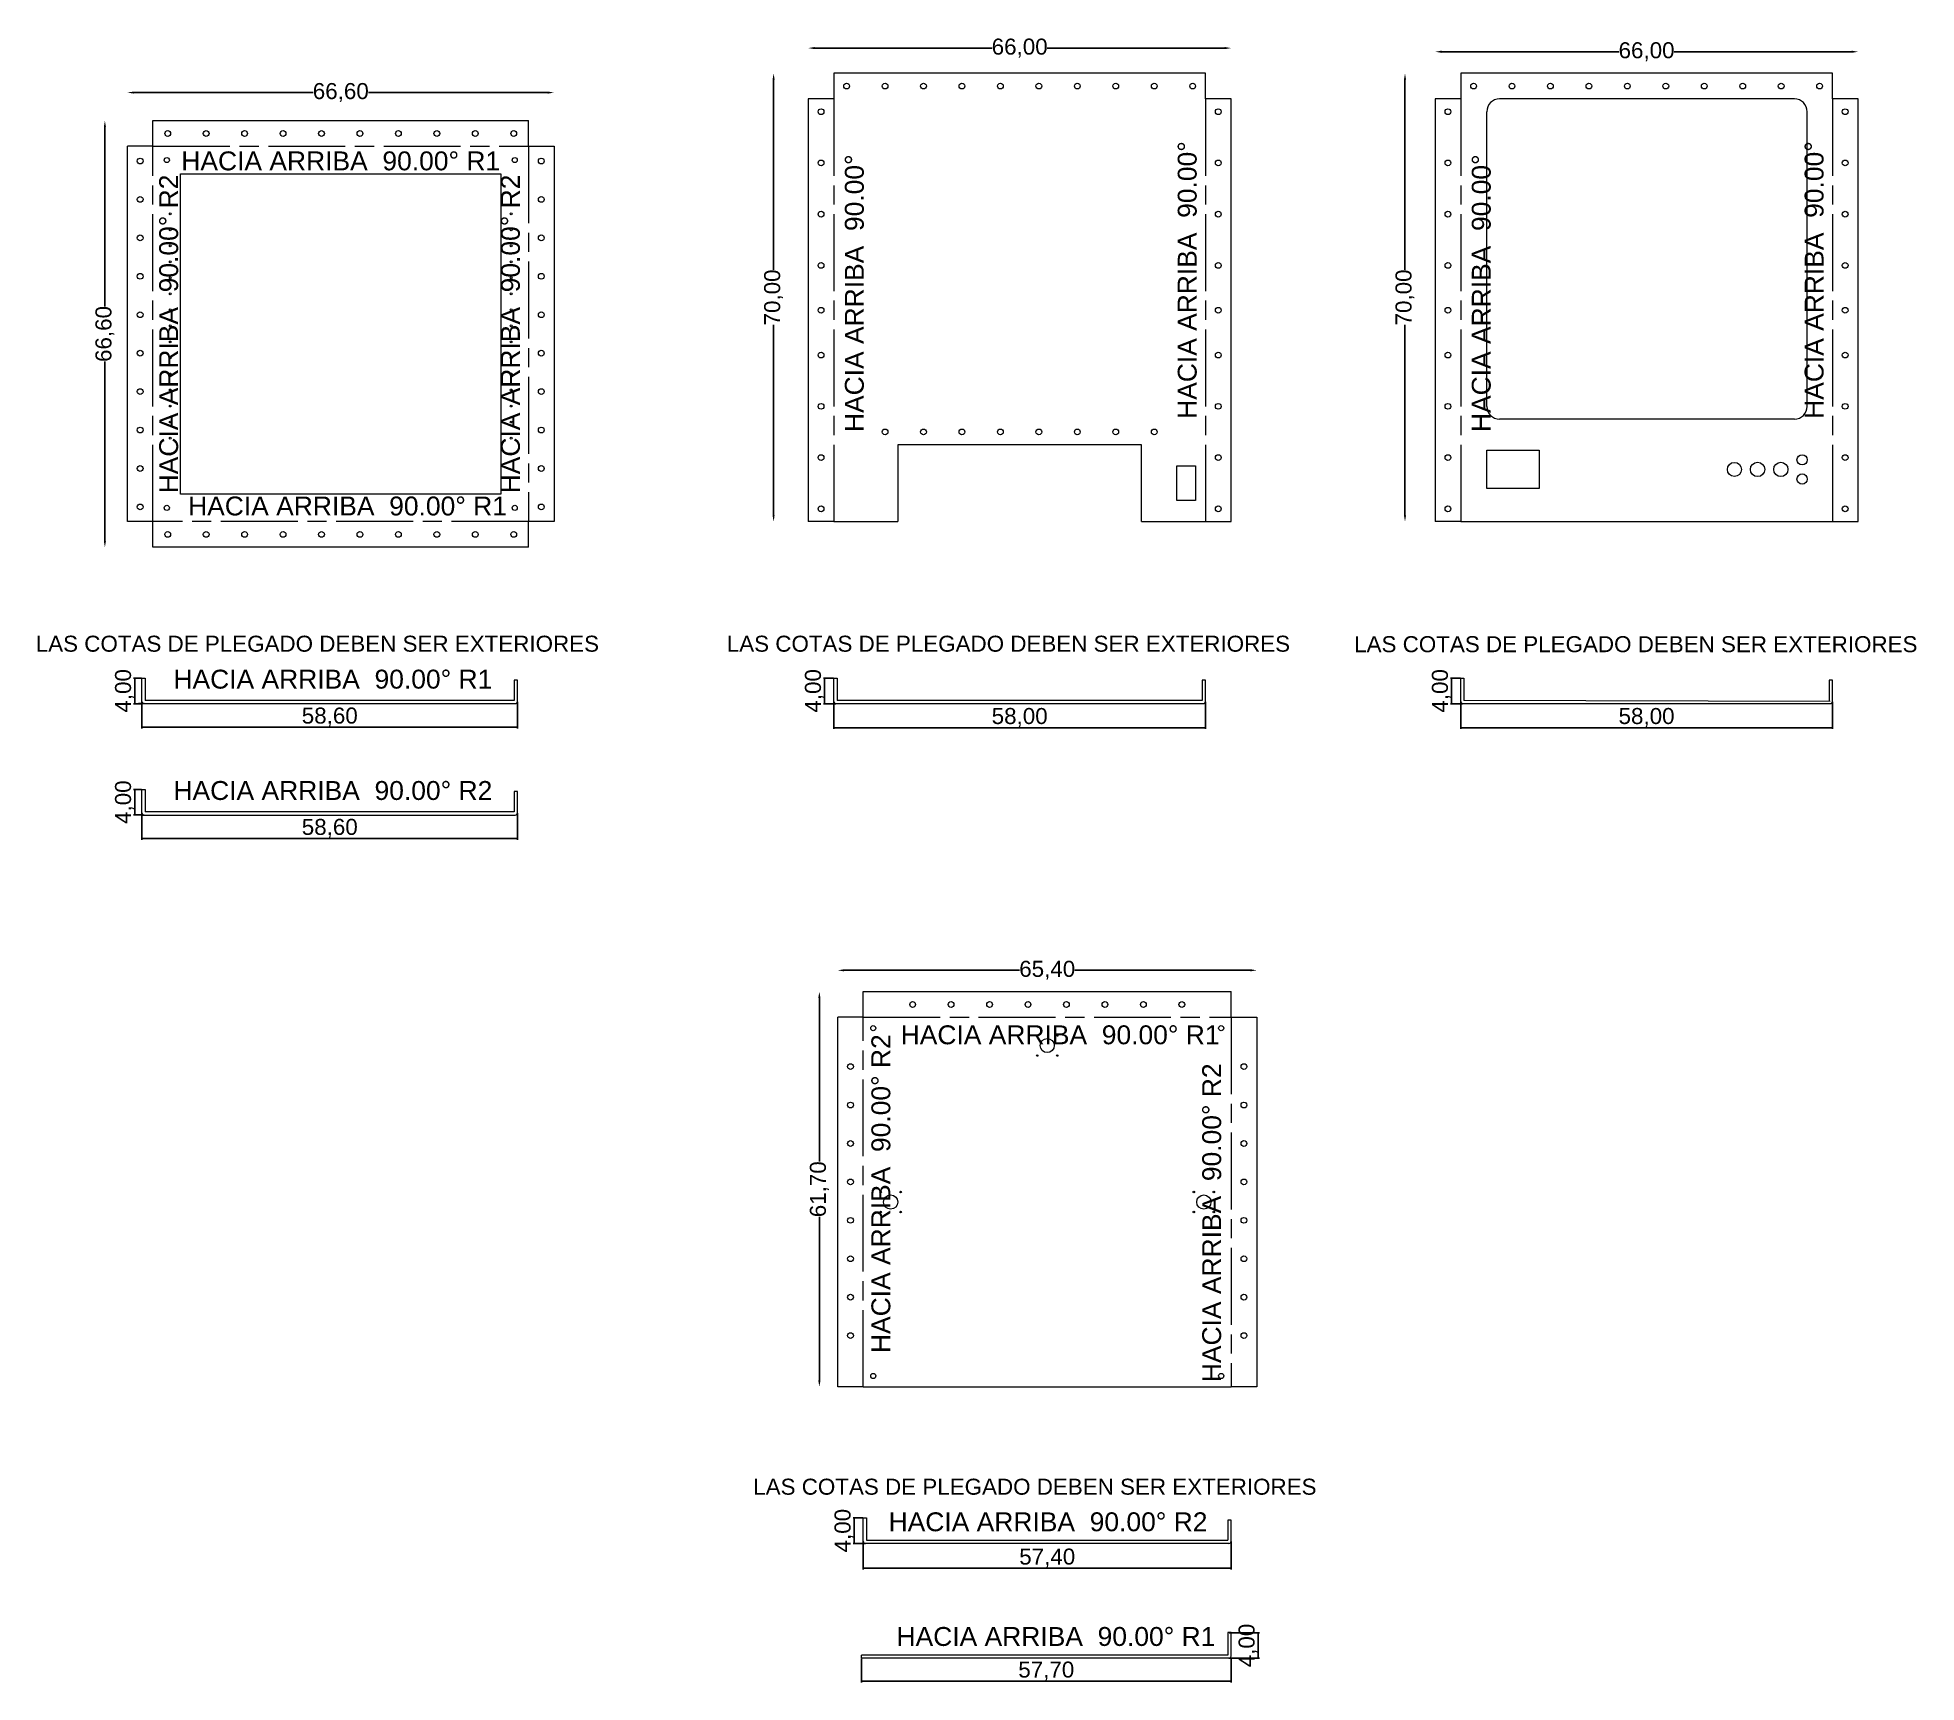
# Model space of a CAD drawing. Header units: millimetres. Extents: x 2378 to 3511, y 1803 to 2443.
# Drawn here: x 3218 to 3511.2, y 1802.6 to 2059.4 of the extents above; entities that cross this region are included whole.
import ezdxf

# ---------------------------------------------------------------- set-up
doc = ezdxf.new("R2010")
doc.units = ezdxf.units.MM
doc.linetypes.add('ACAD_ISO08W100', pattern=[36, 24, -3, 6, -3])
doc.layers.add('Agujero', color=20, linetype='Continuous', lineweight=20)
doc.layers.add('BLOQUES', color=9, linetype='Continuous', lineweight=20)
doc.styles.get("Standard").update_dxf_attribs({"font": 'arial.ttf'})
doc.dimstyles.new('COTA', dxfattribs={"dimtxt": 2.5, "dimasz": 1, "dimexe": 0.18, "dimexo": 0.0625, "dimgap": 0.09, "dimtad": 0, "dimzin": 0, "dimtxsty": 'Standard', "dimcen": 0, "dimse1": 1, "dimse2": 1, "dimazin": 0, "dimtfac": 1, "dimtofl": 0, "dimtmove": 0, "dimatfit": 3, "dimfxl": 1, "dimtolj": 1, "dimtzin": 0, "dimarcsym": 0})
doc.dimstyles.new('Cotas Plano', dxfattribs={"dimtxt": 2.5, "dimasz": 0.15, "dimexe": 0.18, "dimexo": 0.0625, "dimgap": 0.09, "dimtad": 1, "dimzin": 0, "dimtxsty": 'Standard', "dimcen": 0.09, "dimazin": 0, "dimtfac": 1, "dimtofl": 0, "dimtmove": 0, "dimatfit": 3, "dimldrblk": 'DOT', "dimfxl": 1, "dimtolj": 1, "dimtzin": 0, "dimarcsym": 0})

msp = doc.modelspace()

# ---------------------------------------------------------------- texts
at = {"layer": 'BLOQUES'}
for s, insert, char_height, width, attachment_point in [('HACIA ARRIBA  90.00° R1', (3265.306, 2041.579), 2.95124, 53.52098, 2), ('HACIA ARRIBA  90.00° R1', (3266.365, 1987.697), 2.95124, 53.52098, 2), ('LAS COTAS DE PLEGADO DEBEN SER EXTERIORES ', (3217.708, 1965.972), 2.5, 91.85351, 1), ('LAS COTAS DE PLEGADO DEBEN SER EXTERIORES ', (3325.551, 1965.972), 2.5, 91.85351, 1), ('LAS COTAS DE PLEGADO DEBEN SER EXTERIORES ', (3423.459, 1965.899), 2.5, 91.85351, 1), ('HACIA ARRIBA  90.00° R1', (3264.077, 1960.665), 2.95124, 53.52098, 2), ('HACIA ARRIBA  90.00° R2', (3264.077, 1943.281), 2.95124, 53.52098, 2), ('HACIA ARRIBA  90.00° R1', (3377.571, 1905.138), 2.95124, 53.52098, 2), ('LAS COTAS DE PLEGADO DEBEN SER EXTERIORES ', (3329.677, 1834.362), 2.5, 91.85351, 1), ('HACIA ARRIBA  90.00° R2', (3375.686, 1829.108), 2.95124, 53.52098, 2), ('HACIA ARRIBA  90.00° R1', (3376.92, 1811.204), 2.95124, 53.52098, 2)]:
    msp.add_mtext(s, dxfattribs=dict(at, insert=insert, char_height=char_height, width=width, attachment_point=attachment_point))
at = {"layer": 'BLOQUES', "char_height": 2.95124, "width": 53.52098, "attachment_point": 2, "rotation": 90}
for s, insert in [('HACIA ARRIBA  90.00° ', (3343.982, 2019.441)), ('HACIA ARRIBA  90.00° ', (3395.928, 2021.5)), ('HACIA ARRIBA  90.00° ', (3441.816, 2019.441)), ('HACIA ARRIBA  90.00° ', (3493.762, 2021.5)), ('HACIA ARRIBA  90.00° R2 ', (3236.971, 2013.081)), ('HACIA ARRIBA  90.00° R2 ', (3290.306, 2013.081)), ('HACIA ARRIBA  90.00° R2', (3348.119, 1878.863)), ('HACIA ARRIBA  90.00° R2', (3399.747, 1874.316))]:
    msp.add_mtext(s, dxfattribs=dict(at, insert=insert))

# ---------------------------------------------------------------- blocks, each defined once
blk = doc.blocks.new('*D74')
at = {"layer": 'BLOQUES', "color": 0, "lineweight": -2, "transparency": 16777216}
for p, q in [((3233.01, 2050.77), (3261, 2050.77)), ((3297.61, 2050.77), (3269.62, 2050.77))]:
    blk.add_line(p, q, dxfattribs=at)
at = {"layer": 'BLOQUES', "color": 0, "transparency": 16777216}
for points in [[(3233.01, 2050.93), (3233.01, 2050.6), (3232.01, 2050.77)], [(3297.61, 2050.93), (3297.61, 2050.6), (3298.61, 2050.77)]]:
    blk.add_solid(points, dxfattribs=at)
at = {"layer": 'Defpoints', "color": 0, "transparency": 16777216}
for p in [(3298.61, 2050.77), (3232.01, 2042.38), (3298.61, 2042.38)]:
    blk.add_point(p, dxfattribs=at)
at = {"layer": 'BLOQUES', "color": 0, "transparency": 16777216, "insert": (3265.31, 2050.77), "char_height": 2.5, "attachment_point": 5}
blk.add_mtext('\\A1;66,60', dxfattribs=at)
blk = doc.blocks.new('*D75')
at = {"layer": 'BLOQUES', "color": 0, "lineweight": -2, "transparency": 16777216}
for p, q in [((3228.5, 2045.38), (3228.5, 2017.39)), ((3228.5, 1980.78), (3228.5, 2008.77))]:
    blk.add_line(p, q, dxfattribs=at)
at = {"layer": 'BLOQUES', "color": 0, "transparency": 16777216}
for points in [[(3228.33, 2045.38), (3228.67, 2045.38), (3228.5, 2046.38)], [(3228.33, 1980.78), (3228.67, 1980.78), (3228.5, 1979.78)]]:
    blk.add_solid(points, dxfattribs=at)
at = {"layer": 'Defpoints', "color": 0, "transparency": 16777216}
for p in [(3228.5, 2046.38), (3236.01, 2046.38), (3236.01, 1979.78)]:
    blk.add_point(p, dxfattribs=at)
at = {"layer": 'BLOQUES', "color": 0, "transparency": 16777216, "insert": (3228.5, 2013.08), "char_height": 2.5, "attachment_point": 5, "rotation": 90}
blk.add_mtext('\\A1;66,60', dxfattribs=at)
blk = doc.blocks.new('*D87')
at = {"layer": 'BLOQUES', "color": 0, "lineweight": -2, "transparency": 16777216}
for p, q in [((3339.26, 2057.71), (3366.95, 2057.71)), ((3403.26, 2057.71), (3375.57, 2057.71))]:
    blk.add_line(p, q, dxfattribs=at)
at = {"layer": 'BLOQUES', "color": 0, "transparency": 16777216}
for points in [[(3339.26, 2057.88), (3339.26, 2057.55), (3338.26, 2057.71)], [(3403.26, 2057.88), (3403.26, 2057.55), (3404.26, 2057.71)]]:
    blk.add_solid(points, dxfattribs=at)
at = {"layer": 'Defpoints', "color": 0, "transparency": 16777216}
for p in [(3404.26, 2057.71), (3338.26, 2053.87), (3404.26, 2053.78)]:
    blk.add_point(p, dxfattribs=at)
at = {"layer": 'BLOQUES', "color": 0, "transparency": 16777216, "insert": (3371.26, 2057.71), "char_height": 2.5, "attachment_point": 5}
blk.add_mtext('\\A1;66,00', dxfattribs=at)
blk = doc.blocks.new('*D88')
at = {"layer": 'BLOQUES', "color": 0, "lineweight": -2, "transparency": 16777216}
for p, q in [((3332.86, 2052.78), (3332.86, 2023.07)), ((3332.86, 1984.78), (3332.86, 2014.49))]:
    blk.add_line(p, q, dxfattribs=at)
at = {"layer": 'BLOQUES', "color": 0, "transparency": 16777216}
for points in [[(3332.69, 2052.78), (3333.02, 2052.78), (3332.86, 2053.78)], [(3332.69, 1984.78), (3333.02, 1984.78), (3332.86, 1983.78)]]:
    blk.add_solid(points, dxfattribs=at)
at = {"layer": 'Defpoints', "color": 0, "transparency": 16777216}
for p in [(3338.26, 2053.78), (3332.86, 1983.78), (3342.26, 1983.78)]:
    blk.add_point(p, dxfattribs=at)
at = {"layer": 'BLOQUES', "color": 0, "transparency": 16777216, "insert": (3332.86, 2018.78), "char_height": 2.5, "attachment_point": 5, "rotation": 90}
blk.add_mtext('\\A1;70,00', dxfattribs=at)
blk = doc.blocks.new('*D94')
at = {"layer": 'BLOQUES', "color": 0, "lineweight": -2, "transparency": 16777216}
for p, q in [((3234.23, 1959.36), (3232.97, 1959.36)), ((3233.15, 1959.21), (3233.15, 1955.51)), ((3234.23, 1955.36), (3232.97, 1955.36))]:
    blk.add_line(p, q, dxfattribs=at)
at = {"layer": 'BLOQUES', "color": 0, "transparency": 16777216}
for points in [[(3233.13, 1959.21), (3233.18, 1959.21), (3233.15, 1959.36)], [(3233.13, 1955.51), (3233.18, 1955.51), (3233.15, 1955.36)]]:
    blk.add_solid(points, dxfattribs=at)
at = {"layer": 'Defpoints', "color": 0, "transparency": 16777216}
for p in [(3234.29, 1959.36), (3233.15, 1955.36), (3234.29, 1955.36)]:
    blk.add_point(p, dxfattribs=at)
at = {"layer": 'BLOQUES', "color": 0, "transparency": 16777216, "insert": (3231.56, 1957.36), "char_height": 2.5, "attachment_point": 5, "rotation": 90}
blk.add_mtext('\\A1;4,00', dxfattribs=at)
blk = doc.blocks.new('_Dot')
at = {"color": 0, "linetype": 'ByBlock', "lineweight": -2}
blk.add_line((-0.5, 0), (-1, 0), dxfattribs=at)
at = {"color": 0, "linetype": 'ByBlock', "const_width": 0.5}
blk.add_lwpolyline([(-0.25, 0, 1), (0.25, 0, 1)], format="xyb", close=True, dxfattribs=at)
blk = doc.blocks.new('*D96')
at = {"layer": 'BLOQUES', "color": 0, "lineweight": -2, "transparency": 16777216}
for p, q in [((3234.29, 1955.65), (3234.29, 1951.5)), ((3292.89, 1955.65), (3292.89, 1951.5)), ((3234.44, 1951.68), (3292.74, 1951.68))]:
    blk.add_line(p, q, dxfattribs=at)
at = {"layer": 'BLOQUES', "color": 0, "transparency": 16777216}
for points in [[(3234.44, 1951.7), (3234.44, 1951.65), (3234.29, 1951.68)], [(3292.74, 1951.7), (3292.74, 1951.65), (3292.89, 1951.68)]]:
    blk.add_solid(points, dxfattribs=at)
at = {"layer": 'Defpoints', "color": 0, "transparency": 16777216}
for p in [(3234.29, 1955.72), (3292.89, 1955.72), (3292.89, 1951.68)]:
    blk.add_point(p, dxfattribs=at)
at = {"layer": 'BLOQUES', "color": 0, "transparency": 16777216, "insert": (3263.59, 1953.27), "char_height": 2.5, "attachment_point": 5}
blk.add_mtext('\\A1;58,60', dxfattribs=at)
blk = doc.blocks.new('*D97')
at = {"layer": 'BLOQUES', "color": 0, "lineweight": -2, "transparency": 16777216}
for p, q in [((3431.39, 2052.78), (3431.39, 2023.07)), ((3431.39, 1984.78), (3431.39, 2014.49))]:
    blk.add_line(p, q, dxfattribs=at)
at = {"layer": 'BLOQUES', "color": 0, "transparency": 16777216}
for points in [[(3431.23, 2052.78), (3431.56, 2052.78), (3431.39, 2053.78)], [(3431.23, 1984.78), (3431.56, 1984.78), (3431.39, 1983.78)]]:
    blk.add_solid(points, dxfattribs=at)
at = {"layer": 'Defpoints', "color": 0, "transparency": 16777216}
for p in [(3431.39, 2053.78), (3440.09, 2053.78), (3436.09, 1983.78)]:
    blk.add_point(p, dxfattribs=at)
at = {"layer": 'BLOQUES', "color": 0, "transparency": 16777216, "insert": (3431.39, 2018.78), "char_height": 2.5, "attachment_point": 5, "rotation": 90}
blk.add_mtext('\\A1;70,00', dxfattribs=at)
blk = doc.blocks.new('*D98')
at = {"layer": 'BLOQUES', "color": 0, "lineweight": -2, "transparency": 16777216}
for p, q in [((3437.09, 2057.14), (3464.78, 2057.14)), ((3501.09, 2057.14), (3473.4, 2057.14))]:
    blk.add_line(p, q, dxfattribs=at)
at = {"layer": 'BLOQUES', "color": 0, "transparency": 16777216}
for points in [[(3437.09, 2057.31), (3437.09, 2056.97), (3436.09, 2057.14)], [(3501.09, 2057.31), (3501.09, 2056.97), (3502.09, 2057.14)]]:
    blk.add_solid(points, dxfattribs=at)
at = {"layer": 'Defpoints', "color": 0, "transparency": 16777216}
for p in [(3502.09, 2057.14), (3436.09, 2049.78), (3502.09, 2049.78)]:
    blk.add_point(p, dxfattribs=at)
at = {"layer": 'BLOQUES', "color": 0, "transparency": 16777216, "insert": (3469.09, 2057.14), "char_height": 2.5, "attachment_point": 5}
blk.add_mtext('\\A1;66,00', dxfattribs=at)
blk = doc.blocks.new('*D101')
at = {"layer": 'BLOQUES', "color": 0, "lineweight": -2, "transparency": 16777216}
for p, q in [((3342.26, 1955.65), (3342.26, 1951.42)), ((3400.26, 1955.65), (3400.26, 1951.42)), ((3342.41, 1951.6), (3400.11, 1951.6))]:
    blk.add_line(p, q, dxfattribs=at)
at = {"layer": 'BLOQUES', "color": 0, "transparency": 16777216}
for points in [[(3342.41, 1951.63), (3342.41, 1951.58), (3342.26, 1951.6)], [(3400.11, 1951.63), (3400.11, 1951.58), (3400.26, 1951.6)]]:
    blk.add_solid(points, dxfattribs=at)
at = {"layer": 'Defpoints', "color": 0, "transparency": 16777216}
for p in [(3342.26, 1955.72), (3400.26, 1955.72), (3400.26, 1951.6)]:
    blk.add_point(p, dxfattribs=at)
at = {"layer": 'BLOQUES', "color": 0, "transparency": 16777216, "insert": (3371.26, 1953.2), "char_height": 2.5, "attachment_point": 5}
blk.add_mtext('\\A1;58,00', dxfattribs=at)
blk = doc.blocks.new('*D102')
at = {"layer": 'BLOQUES', "color": 0, "lineweight": -2, "transparency": 16777216}
for p, q in [((3342.19, 1959.36), (3340.64, 1959.36)), ((3340.82, 1959.21), (3340.82, 1955.51)), ((3342.55, 1955.36), (3340.64, 1955.36))]:
    blk.add_line(p, q, dxfattribs=at)
at = {"layer": 'BLOQUES', "color": 0, "transparency": 16777216}
for points in [[(3340.8, 1959.21), (3340.85, 1959.21), (3340.82, 1959.36)], [(3340.8, 1955.51), (3340.85, 1955.51), (3340.82, 1955.36)]]:
    blk.add_solid(points, dxfattribs=at)
at = {"layer": 'Defpoints', "color": 0, "transparency": 16777216}
for p in [(3342.26, 1959.36), (3340.82, 1955.36), (3342.61, 1955.36)]:
    blk.add_point(p, dxfattribs=at)
at = {"layer": 'BLOQUES', "color": 0, "transparency": 16777216, "insert": (3339.23, 1957.36), "char_height": 2.5, "attachment_point": 5, "rotation": 90}
blk.add_mtext('\\A1;4,00', dxfattribs=at)
blk = doc.blocks.new('*D103')
at = {"layer": 'BLOQUES', "color": 0, "lineweight": -2, "transparency": 16777216}
for p, q in [((3440.09, 1955.65), (3440.09, 1951.42)), ((3498.09, 1955.65), (3498.09, 1951.42)), ((3440.24, 1951.6), (3497.94, 1951.6))]:
    blk.add_line(p, q, dxfattribs=at)
at = {"layer": 'BLOQUES', "color": 0, "transparency": 16777216}
for points in [[(3440.24, 1951.63), (3440.24, 1951.58), (3440.09, 1951.6)], [(3497.94, 1951.63), (3497.94, 1951.58), (3498.09, 1951.6)]]:
    blk.add_solid(points, dxfattribs=at)
at = {"layer": 'Defpoints', "color": 0, "transparency": 16777216}
for p in [(3440.09, 1955.72), (3498.09, 1955.72), (3498.09, 1951.6)]:
    blk.add_point(p, dxfattribs=at)
at = {"layer": 'BLOQUES', "color": 0, "transparency": 16777216, "insert": (3469.09, 1953.2), "char_height": 2.5, "attachment_point": 5}
blk.add_mtext('\\A1;58,00', dxfattribs=at)
blk = doc.blocks.new('*D104')
at = {"layer": 'BLOQUES', "color": 0, "lineweight": -2, "transparency": 16777216}
for p, q in [((3440.03, 1959.36), (3438.48, 1959.36)), ((3438.66, 1959.21), (3438.66, 1955.51)), ((3440.38, 1955.36), (3438.48, 1955.36))]:
    blk.add_line(p, q, dxfattribs=at)
at = {"layer": 'BLOQUES', "color": 0, "transparency": 16777216}
for points in [[(3438.63, 1959.21), (3438.68, 1959.21), (3438.66, 1959.36)], [(3438.63, 1955.51), (3438.68, 1955.51), (3438.66, 1955.36)]]:
    blk.add_solid(points, dxfattribs=at)
at = {"layer": 'Defpoints', "color": 0, "transparency": 16777216}
for p in [(3440.09, 1959.36), (3438.66, 1955.36), (3440.44, 1955.36)]:
    blk.add_point(p, dxfattribs=at)
at = {"layer": 'BLOQUES', "color": 0, "transparency": 16777216, "insert": (3437.07, 1957.36), "char_height": 2.5, "attachment_point": 5, "rotation": 90}
blk.add_mtext('\\A1;4,00', dxfattribs=at)
blk = doc.blocks.new('*D109')
at = {"layer": 'BLOQUES', "color": 0, "lineweight": -2, "transparency": 16777216}
for p, q in [((3346.8, 1828.25), (3345.26, 1828.25)), ((3345.44, 1828.1), (3345.44, 1824.4)), ((3347.15, 1824.25), (3345.26, 1824.25))]:
    blk.add_line(p, q, dxfattribs=at)
at = {"layer": 'BLOQUES', "color": 0, "transparency": 16777216}
for points in [[(3345.41, 1828.1), (3345.46, 1828.1), (3345.44, 1828.25)], [(3345.41, 1824.4), (3345.46, 1824.4), (3345.44, 1824.25)]]:
    blk.add_solid(points, dxfattribs=at)
at = {"layer": 'Defpoints', "color": 0, "transparency": 16777216}
for p in [(3346.86, 1828.25), (3345.44, 1824.25), (3347.21, 1824.25)]:
    blk.add_point(p, dxfattribs=at)
at = {"layer": 'BLOQUES', "color": 0, "transparency": 16777216, "insert": (3343.85, 1826.25), "char_height": 2.5, "attachment_point": 5, "rotation": 90}
blk.add_mtext('\\A1;4,00', dxfattribs=at)
blk = doc.blocks.new('*D110')
at = {"layer": 'BLOQUES', "color": 0, "lineweight": -2, "transparency": 16777216}
for p, q in [((3346.86, 1824.54), (3346.86, 1820.19)), ((3404.26, 1824.54), (3404.26, 1820.19)), ((3347.01, 1820.37), (3404.11, 1820.37))]:
    blk.add_line(p, q, dxfattribs=at)
at = {"layer": 'BLOQUES', "color": 0, "transparency": 16777216}
for points in [[(3347.01, 1820.4), (3347.01, 1820.35), (3346.86, 1820.37)], [(3404.11, 1820.4), (3404.11, 1820.35), (3404.26, 1820.37)]]:
    blk.add_solid(points, dxfattribs=at)
at = {"layer": 'Defpoints', "color": 0, "transparency": 16777216}
for p in [(3346.86, 1824.61), (3404.26, 1824.61), (3404.26, 1820.37)]:
    blk.add_point(p, dxfattribs=at)
at = {"layer": 'BLOQUES', "color": 0, "transparency": 16777216, "insert": (3375.56, 1821.97), "char_height": 2.5, "attachment_point": 5}
blk.add_mtext('\\A1;57,40', dxfattribs=at)
blk = doc.blocks.new('*D113')
at = {"layer": 'BLOQUES', "color": 0, "lineweight": -2, "transparency": 16777216}
for p, q in [((3346.56, 1806.26), (3346.56, 1802.55)), ((3404.26, 1806.17), (3404.26, 1802.55)), ((3346.71, 1802.73), (3404.11, 1802.73))]:
    blk.add_line(p, q, dxfattribs=at)
at = {"layer": 'BLOQUES', "color": 0, "transparency": 16777216}
for points in [[(3346.71, 1802.76), (3346.71, 1802.71), (3346.56, 1802.73)], [(3404.11, 1802.76), (3404.11, 1802.71), (3404.26, 1802.73)]]:
    blk.add_solid(points, dxfattribs=at)
at = {"layer": 'Defpoints', "color": 0, "transparency": 16777216}
for p in [(3346.56, 1806.32), (3404.26, 1806.23), (3404.26, 1802.73)]:
    blk.add_point(p, dxfattribs=at)
at = {"layer": 'BLOQUES', "color": 0, "transparency": 16777216, "insert": (3375.41, 1804.33), "char_height": 2.5, "attachment_point": 5}
blk.add_mtext('\\A1;57,70', dxfattribs=at)
blk = doc.blocks.new('*D114')
at = {"layer": 'BLOQUES', "color": 0, "lineweight": -2, "transparency": 16777216}
for p, q in [((3343.86, 1913.73), (3371.25, 1913.73)), ((3407.26, 1913.73), (3379.87, 1913.73))]:
    blk.add_line(p, q, dxfattribs=at)
at = {"layer": 'BLOQUES', "color": 0, "transparency": 16777216}
for points in [[(3343.86, 1913.9), (3343.86, 1913.56), (3342.86, 1913.73)], [(3407.26, 1913.9), (3407.26, 1913.56), (3408.26, 1913.73)]]:
    blk.add_solid(points, dxfattribs=at)
at = {"layer": 'Defpoints', "color": 0, "transparency": 16777216}
for p in [(3408.26, 1913.73), (3342.86, 1906.4), (3408.26, 1906.4)]:
    blk.add_point(p, dxfattribs=at)
at = {"layer": 'BLOQUES', "color": 0, "transparency": 16777216, "insert": (3375.56, 1913.73), "char_height": 2.5, "attachment_point": 5}
blk.add_mtext('\\A1;65,40', dxfattribs=at)
blk = doc.blocks.new('*D116')
at = {"layer": 'BLOQUES', "color": 0, "lineweight": -2, "transparency": 16777216}
for p, q in [((3403.97, 1810.32), (3408.67, 1810.32)), ((3408.49, 1806.47), (3408.49, 1810.17)), ((3403.97, 1806.32), (3408.67, 1806.32))]:
    blk.add_line(p, q, dxfattribs=at)
at = {"layer": 'BLOQUES', "color": 0, "transparency": 16777216}
for points in [[(3408.47, 1810.17), (3408.52, 1810.17), (3408.49, 1810.32)], [(3408.47, 1806.47), (3408.52, 1806.47), (3408.49, 1806.32)]]:
    blk.add_solid(points, dxfattribs=at)
at = {"layer": 'Defpoints', "color": 0, "transparency": 16777216}
for p in [(3403.91, 1810.32), (3408.49, 1810.32), (3403.91, 1806.32)]:
    blk.add_point(p, dxfattribs=at)
at = {"layer": 'BLOQUES', "color": 0, "transparency": 16777216, "insert": (3406.9, 1808.32), "char_height": 2.5, "attachment_point": 5, "rotation": 90}
blk.add_mtext('\\A1;4,00', dxfattribs=at)
blk = doc.blocks.new('*D117')
at = {"layer": 'BLOQUES', "color": 0, "lineweight": -2, "transparency": 16777216}
for p, q in [((3340, 1909.4), (3340, 1883.86)), ((3340, 1849.7), (3340, 1875.24))]:
    blk.add_line(p, q, dxfattribs=at)
at = {"layer": 'BLOQUES', "color": 0, "transparency": 16777216}
for points in [[(3339.83, 1909.4), (3340.17, 1909.4), (3340, 1910.4)], [(3339.83, 1849.7), (3340.17, 1849.7), (3340, 1848.7)]]:
    blk.add_solid(points, dxfattribs=at)
at = {"layer": 'Defpoints', "color": 0, "transparency": 16777216}
for p in [(3346.86, 1910.4), (3340, 1848.7), (3346.86, 1848.7)]:
    blk.add_point(p, dxfattribs=at)
at = {"layer": 'BLOQUES', "color": 0, "transparency": 16777216, "insert": (3340, 1879.55), "char_height": 2.5, "attachment_point": 5, "rotation": 90}
blk.add_mtext('\\A1;61,70', dxfattribs=at)
blk = doc.blocks.new('*D122')
at = {"layer": 'BLOQUES', "color": 0, "lineweight": -2, "transparency": 16777216}
for p, q in [((3234.23, 1941.98), (3232.97, 1941.98)), ((3233.15, 1941.83), (3233.15, 1938.13)), ((3234.23, 1937.98), (3232.97, 1937.98))]:
    blk.add_line(p, q, dxfattribs=at)
at = {"layer": 'BLOQUES', "color": 0, "transparency": 16777216}
for points in [[(3233.13, 1941.83), (3233.18, 1941.83), (3233.15, 1941.98)], [(3233.13, 1938.13), (3233.18, 1938.13), (3233.15, 1937.98)]]:
    blk.add_solid(points, dxfattribs=at)
at = {"layer": 'Defpoints', "color": 0, "transparency": 16777216}
for p in [(3234.29, 1941.98), (3233.15, 1937.98), (3234.29, 1937.98)]:
    blk.add_point(p, dxfattribs=at)
at = {"layer": 'BLOQUES', "color": 0, "transparency": 16777216, "insert": (3231.56, 1939.98), "char_height": 2.5, "attachment_point": 5, "rotation": 90}
blk.add_mtext('\\A1;4,00', dxfattribs=at)
blk = doc.blocks.new('*D123')
at = {"layer": 'BLOQUES', "color": 0, "lineweight": -2, "transparency": 16777216}
for p, q in [((3234.29, 1938.27), (3234.29, 1934.12)), ((3292.89, 1938.27), (3292.89, 1934.12)), ((3234.44, 1934.3), (3292.74, 1934.3))]:
    blk.add_line(p, q, dxfattribs=at)
at = {"layer": 'BLOQUES', "color": 0, "transparency": 16777216}
for points in [[(3234.44, 1934.32), (3234.44, 1934.27), (3234.29, 1934.3)], [(3292.74, 1934.32), (3292.74, 1934.27), (3292.89, 1934.3)]]:
    blk.add_solid(points, dxfattribs=at)
at = {"layer": 'Defpoints', "color": 0, "transparency": 16777216}
for p in [(3234.29, 1938.33), (3292.89, 1938.33), (3292.89, 1934.3)]:
    blk.add_point(p, dxfattribs=at)
at = {"layer": 'BLOQUES', "color": 0, "transparency": 16777216, "insert": (3263.59, 1935.89), "char_height": 2.5, "attachment_point": 5}
blk.add_mtext('\\A1;58,60', dxfattribs=at)

# ---------------------------------------------------------------- dimensions: what is measured, and where the dimension line sits
at = {"layer": 'BLOQUES'}
for base, p1, p2, dimstyle, picture, middle in [((3404.257, 2057.715), (3338.257, 2053.869), (3404.257, 2053.781), 'COTA', '*D87', (3371.257, 2057.715)), ((3502.091, 2057.14), (3436.091, 2049.781), (3502.091, 2049.781), 'COTA', '*D98', (3469.091, 2057.14)), ((3298.606, 2050.766), (3232.006, 2042.381), (3298.606, 2042.381), 'COTA', '*D74', (3265.306, 2050.766)), ((3292.89, 1951.678), (3234.29, 1955.716), (3292.89, 1955.716), 'Cotas Plano', '*D96', (3263.59, 1953.271)), ((3400.257, 1951.603), (3342.257, 1955.716), (3400.257, 1955.716), 'Cotas Plano', '*D101', (3371.257, 1953.195)), ((3498.091, 1951.603), (3440.091, 1955.716), (3498.091, 1955.716), 'Cotas Plano', '*D103', (3469.091, 1953.195)), ((3292.89, 1934.295), (3234.29, 1938.333), (3292.89, 1938.333), 'Cotas Plano', '*D123', (3263.59, 1935.887)), ((3408.259, 1913.731), (3342.859, 1906.399), (3408.259, 1906.399), 'COTA', '*D114', (3375.559, 1913.731)), ((3404.259, 1820.375), (3346.859, 1824.606), (3404.259, 1824.606), 'Cotas Plano', '*D110', (3375.559, 1821.967)), ((3404.259, 1802.733), (3346.559, 1806.325), (3404.259, 1806.23), 'Cotas Plano', '*D113', (3375.409, 1804.325))]:
    dim = msp.add_linear_dim(base=base, p1=p1, p2=p2, dimstyle=dimstyle, dxfattribs=at)
    dim.commit()
    dim.dimension.update_dxf_attribs({"geometry": picture, "text_midpoint": middle})
for base, p1, p2, picture, middle in [((3332.855, 1983.781), (3338.257, 2053.781), (3342.257, 1983.781), '*D88', (3332.855, 2018.781)), ((3431.394, 2053.781), (3436.091, 1983.781), (3440.091, 2053.781), '*D97', (3431.394, 2018.781)), ((3228.498, 2046.381), (3236.006, 1979.781), (3236.006, 2046.381), '*D75', (3228.498, 2013.081)), ((3340.001, 1848.699), (3346.859, 1910.399), (3346.859, 1848.699), '*D117', (3340.001, 1879.549))]:
    dim = msp.add_linear_dim(base=base, p1=p1, p2=p2, angle=90, dimstyle='COTA', dxfattribs=at)
    dim.commit()
    dim.dimension.update_dxf_attribs({"geometry": picture, "text_midpoint": middle})
for base, p1, p2, picture, middle in [((3233.151, 1955.363), (3234.29, 1959.363), (3234.29, 1955.363), '*D94', (3233.151, 1957.363)), ((3340.824, 1955.363), (3342.257, 1959.363), (3342.61, 1955.363), '*D102', (3340.824, 1957.363)), ((3438.658, 1955.363), (3440.091, 1959.363), (3440.445, 1955.363), '*D104', (3438.658, 1957.363)), ((3233.151, 1937.979), (3234.29, 1941.979), (3234.29, 1937.979), '*D122', (3233.151, 1939.979)), ((3345.44, 1824.252), (3346.859, 1828.252), (3347.213, 1824.252), '*D109', (3345.44, 1826.252)), ((3408.491, 1810.325), (3403.906, 1806.325), (3403.906, 1810.325), '*D116', (3408.491, 1808.325))]:
    dim = msp.add_linear_dim(base=base, p1=p1, p2=p2, angle=90, dimstyle='Cotas Plano', dxfattribs=at)
    dim.commit()
    dim.dimension.update_dxf_attribs({"geometry": picture, "text_midpoint": middle, "dimtype": 160})

# ---------------------------------------------------------------- linework, layer by layer
at = {"layer": 'Agujero'}
for centre, radius in [((3344.257, 2051.781), 0.45), ((3350.257, 2051.781), 0.45), ((3356.257, 2051.781), 0.45), ((3362.257, 2051.781), 0.45), ((3368.257, 2051.781), 0.45), ((3374.257, 2051.781), 0.45), ((3380.257, 2051.781), 0.45), ((3386.257, 2051.781), 0.45), ((3392.257, 2051.781), 0.45), ((3398.257, 2051.781), 0.45), ((3442.091, 2051.781), 0.45), ((3448.091, 2051.781), 0.45), ((3454.091, 2051.781), 0.45), ((3460.091, 2051.781), 0.45), ((3466.091, 2051.781), 0.45), ((3472.091, 2051.781), 0.45), ((3478.091, 2051.781), 0.45), ((3484.091, 2051.781), 0.45), ((3490.091, 2051.781), 0.45), ((3496.091, 2051.781), 0.45), ((3340.257, 2047.781), 0.45), ((3402.257, 2047.781), 0.45), ((3438.091, 2047.781), 0.45), ((3500.091, 2047.781), 0.45), ((3238.306, 2044.381), 0.45), ((3244.306, 2044.381), 0.45), ((3250.306, 2044.381), 0.45), ((3256.306, 2044.381), 0.45), ((3262.306, 2044.381), 0.45), ((3268.306, 2044.381), 0.45), ((3274.306, 2044.381), 0.45), ((3280.306, 2044.381), 0.45), ((3286.306, 2044.381), 0.45), ((3292.306, 2044.381), 0.45), ((3234.006, 2040.081), 0.45), ((3238.156, 2040.231), 0.4), ((3292.456, 2040.231), 0.4), ((3296.606, 2040.081), 0.45), ((3340.257, 2039.781), 0.45), ((3402.257, 2039.781), 0.45), ((3438.091, 2039.781), 0.45), ((3500.091, 2039.781), 0.45), ((3234.006, 2034.081), 0.45), ((3238.706, 2031.831), 0.15), ((3291.906, 2031.831), 0.15), ((3296.606, 2034.081), 0.45), ((3340.257, 2031.781), 0.45), ((3402.257, 2031.781), 0.45), ((3438.091, 2031.781), 0.45), ((3500.091, 2031.781), 0.45), ((3238.706, 2029.331), 0.15), ((3291.906, 2029.331), 0.15), ((3234.006, 2028.081), 0.45), ((3238.706, 2026.831), 0.15), ((3291.906, 2026.831), 0.15), ((3296.606, 2028.081), 0.45), ((3238.706, 2024.331), 0.15), ((3291.906, 2024.331), 0.15), ((3340.257, 2023.781), 0.45), ((3402.257, 2023.781), 0.45), ((3438.091, 2023.781), 0.45), ((3500.091, 2023.781), 0.45), ((3234.006, 2022.081), 0.45), ((3238.706, 2021.831), 0.15), ((3291.906, 2021.831), 0.15), ((3296.606, 2022.081), 0.45), ((3238.706, 2019.331), 0.15), ((3291.906, 2019.331), 0.15), ((3234.006, 2016.081), 0.45), ((3238.706, 2016.831), 0.15), ((3238.706, 2014.331), 0.15), ((3291.906, 2016.831), 0.15), ((3291.906, 2014.331), 0.15), ((3296.606, 2016.081), 0.45), ((3340.257, 2016.781), 0.45), ((3402.257, 2016.781), 0.45), ((3438.091, 2016.781), 0.45), ((3500.091, 2016.781), 0.45), ((3238.706, 2011.831), 0.15), ((3291.906, 2011.831), 0.15), ((3234.006, 2010.081), 0.45), ((3238.706, 2009.331), 0.15), ((3291.906, 2009.331), 0.15), ((3296.606, 2010.081), 0.45), ((3340.257, 2009.781), 0.45), ((3402.257, 2009.781), 0.45), ((3438.091, 2009.781), 0.45), ((3500.091, 2009.781), 0.45), ((3238.706, 2006.831), 0.15), ((3291.906, 2006.831), 0.15), ((3234.006, 2004.081), 0.45), ((3238.706, 2004.331), 0.15), ((3291.906, 2004.331), 0.15), ((3296.606, 2004.081), 0.45), ((3238.706, 2001.831), 0.15), ((3291.906, 2001.831), 0.15), ((3340.257, 2001.781), 0.45), ((3402.257, 2001.781), 0.45), ((3438.091, 2001.781), 0.45), ((3500.091, 2001.781), 0.45), ((3234.006, 1998.081), 0.45), ((3238.706, 1999.331), 0.15), ((3238.706, 1996.831), 0.15), ((3291.906, 1999.331), 0.15), ((3291.906, 1996.831), 0.15), ((3296.606, 1998.081), 0.45), ((3350.257, 1997.781), 0.45), ((3356.257, 1997.781), 0.45), ((3362.257, 1997.781), 0.45), ((3368.257, 1997.781), 0.45), ((3374.257, 1997.781), 0.45), ((3380.257, 1997.781), 0.45), ((3386.257, 1997.781), 0.45), ((3392.257, 1997.781), 0.45), ((3238.706, 1994.331), 0.15), ((3291.906, 1994.331), 0.15), ((3340.257, 1993.781), 0.45), ((3402.257, 1993.781), 0.45), ((3438.091, 1993.781), 0.45), ((3500.091, 1993.781), 0.45), ((3234.006, 1992.081), 0.45), ((3296.606, 1992.081), 0.45), ((3234.006, 1986.081), 0.45), ((3238.156, 1985.931), 0.4), ((3292.456, 1985.931), 0.4), ((3296.606, 1986.081), 0.45), ((3340.257, 1985.781), 0.45), ((3402.257, 1985.781), 0.45), ((3438.091, 1985.781), 0.45), ((3500.091, 1985.781), 0.45), ((3238.306, 1981.781), 0.45), ((3244.306, 1981.781), 0.45), ((3250.306, 1981.781), 0.45), ((3256.306, 1981.781), 0.45), ((3262.306, 1981.781), 0.45), ((3268.306, 1981.781), 0.45), ((3274.306, 1981.781), 0.45), ((3280.306, 1981.781), 0.45), ((3286.306, 1981.781), 0.45), ((3292.306, 1981.781), 0.45), ((3354.559, 1908.399), 0.45), ((3360.559, 1908.399), 0.45), ((3366.559, 1908.399), 0.45), ((3372.559, 1908.399), 0.45), ((3378.559, 1908.399), 0.45), ((3384.559, 1908.399), 0.45), ((3390.559, 1908.399), 0.45), ((3396.559, 1908.399), 0.45), ((3348.409, 1904.699), 0.4), ((3373.998, 1903.545), 0.12), ((3375.559, 1901.984), 1.108), ((3377.12, 1903.545), 0.12), ((3402.709, 1904.699), 0.4), ((3373.998, 1900.423), 0.12), ((3377.12, 1900.423), 0.12), ((3344.859, 1898.699), 0.45), ((3406.259, 1898.699), 0.45), ((3344.859, 1892.699), 0.45), ((3406.259, 1892.699), 0.45), ((3344.859, 1886.699), 0.45), ((3406.259, 1886.699), 0.45), ((3344.859, 1880.699), 0.45), ((3406.259, 1880.699), 0.45), ((3349.563, 1879.11), 0.12), ((3351.124, 1877.549), 1.108), ((3352.685, 1879.11), 0.12), ((3398.433, 1879.11), 0.12), ((3399.994, 1877.549), 1.108), ((3401.555, 1879.11), 0.12), ((3344.859, 1874.699), 0.45), ((3349.563, 1875.988), 0.12), ((3352.685, 1875.988), 0.12), ((3398.433, 1875.988), 0.12), ((3401.555, 1875.988), 0.12), ((3406.259, 1874.699), 0.45), ((3344.859, 1868.699), 0.45), ((3406.259, 1868.699), 0.45), ((3344.859, 1862.699), 0.45), ((3406.259, 1862.699), 0.45), ((3344.859, 1856.699), 0.45), ((3406.259, 1856.699), 0.45), ((3348.409, 1850.399), 0.4), ((3402.709, 1850.399), 0.4)]:
    msp.add_circle(centre, radius, dxfattribs=at)
at = {"layer": 'BLOQUES'}
for p, q in [((3342.257, 2049.781), (3338.257, 2049.781)), ((3404.257, 2049.781), (3400.257, 2049.781)), ((3440.091, 2049.781), (3436.091, 2049.781)), ((3492.158, 2049.781), (3446.158, 2049.781)), ((3502.091, 2049.781), (3498.091, 2049.781)), ((3444.158, 2001.781), (3444.158, 2047.781)), ((3494.158, 2001.781), (3494.158, 2047.781)), ((3236.006, 2042.381), (3236.006, 2046.381)), ((3294.606, 2042.381), (3294.606, 2046.381)), ((3236.006, 2042.381), (3232.006, 2042.381)), ((3294.606, 2042.381), (3298.606, 2042.381)), ((3492.158, 1999.781), (3446.158, 1999.781)), ((3390.257, 1995.781), (3352.257, 1995.781)), ((3236.006, 1983.781), (3232.006, 1983.781)), ((3236.006, 1979.781), (3236.006, 1983.781)), ((3298.606, 1983.781), (3294.606, 1983.781)), ((3294.606, 1979.781), (3294.606, 1983.781)), ((3342.257, 1983.781), (3338.257, 1983.781)), ((3342.257, 1983.781), (3352.257, 1983.781)), ((3390.257, 1983.781), (3400.257, 1983.781)), ((3400.257, 1983.781), (3404.257, 1983.781)), ((3440.091, 1983.781), (3436.091, 1983.781)), ((3498.091, 1983.781), (3502.091, 1983.781)), ((3294.606, 1979.781), (3236.006, 1979.781)), ((3234.29, 1955.716), (3234.29, 1959.363)), ((3234.29, 1959.363), (3234.79, 1959.363)), ((3234.79, 1959.363), (3234.79, 1955.863)), ((3292.89, 1959.009), (3292.39, 1959.009)), ((3292.39, 1959.009), (3292.39, 1955.863)), ((3292.89, 1955.716), (3292.89, 1959.009)), ((3342.257, 1955.716), (3342.257, 1959.363)), ((3342.257, 1959.363), (3342.757, 1959.363)), ((3342.757, 1959.363), (3342.757, 1955.863)), ((3400.257, 1959.009), (3399.757, 1959.009)), ((3399.757, 1959.009), (3399.757, 1955.863)), ((3400.257, 1955.716), (3400.257, 1959.009)), ((3440.091, 1955.716), (3440.091, 1959.363)), ((3440.091, 1959.363), (3440.591, 1959.363)), ((3440.591, 1959.363), (3440.591, 1955.863)), ((3498.091, 1959.009), (3497.591, 1959.009)), ((3497.591, 1959.009), (3497.591, 1955.863)), ((3498.091, 1955.716), (3498.091, 1959.009)), ((3292.39, 1955.863), (3234.79, 1955.863)), ((3399.757, 1955.863), (3342.757, 1955.863)), ((3497.737, 1955.716), (3440.591, 1955.863)), ((3234.644, 1955.363), (3233.741, 1955.363)), ((3234.29, 1955.363), (3292.537, 1955.363)), ((3342.61, 1955.363), (3399.903, 1955.363)), ((3440.445, 1955.363), (3497.737, 1955.363)), ((3234.29, 1938.333), (3234.29, 1941.979)), ((3234.29, 1941.979), (3234.79, 1941.979)), ((3234.79, 1941.979), (3234.79, 1938.479)), ((3292.89, 1941.626), (3292.39, 1941.626)), ((3292.39, 1941.626), (3292.39, 1938.479)), ((3292.89, 1938.333), (3292.89, 1941.626)), ((3292.39, 1938.479), (3234.79, 1938.479)), ((3234.644, 1937.979), (3233.741, 1937.979)), ((3234.29, 1937.979), (3292.537, 1937.979)), ((3346.859, 1906.399), (3346.859, 1910.399)), ((3404.259, 1906.399), (3404.259, 1910.399)), ((3346.859, 1906.399), (3342.859, 1906.399)), ((3404.259, 1906.399), (3408.259, 1906.399)), ((3346.859, 1848.699), (3342.859, 1848.699)), ((3346.859, 1848.699), (3404.259, 1848.699)), ((3408.259, 1848.699), (3404.259, 1848.699)), ((3346.859, 1824.606), (3346.859, 1828.252)), ((3346.859, 1828.252), (3347.359, 1828.252)), ((3347.359, 1828.252), (3347.359, 1824.752)), ((3404.259, 1827.899), (3403.759, 1827.899)), ((3403.759, 1827.899), (3403.759, 1824.752)), ((3404.259, 1824.606), (3404.259, 1827.899)), ((3403.906, 1824.252), (3347.213, 1824.252)), ((3347.359, 1824.752), (3403.759, 1824.752)), ((3404.259, 1810.325), (3403.759, 1810.325)), ((3403.759, 1810.325), (3403.759, 1806.825)), ((3404.259, 1806.678), (3404.259, 1810.325)), ((3403.759, 1806.825), (3346.559, 1806.825)), ((3346.559, 1806.325), (3346.559, 1806.825)), ((3403.906, 1806.325), (3346.559, 1806.325))]:
    msp.add_line(p, q, dxfattribs=at)
at = {"layer": 'BLOQUES', "linetype": 'ACAD_ISO08W100', "ltscale": 0.5}
for p, q in [((3342.257, 2049.781), (3342.257, 1983.781)), ((3400.257, 2049.781), (3400.257, 1983.781)), ((3440.091, 2049.781), (3440.091, 1983.781)), ((3498.091, 2049.781), (3498.091, 1983.781))]:
    msp.add_line(p, q, dxfattribs=at)
at = {"layer": 'BLOQUES'}
for points in [[(3400.257, 2049.781), (3400.257, 2053.781), (3342.257, 2053.781), (3342.257, 2049.781)], [(3498.091, 2049.781), (3498.091, 2053.781), (3440.091, 2053.781), (3440.091, 2049.781)], [(3338.257, 2049.781), (3338.257, 1983.781)], [(3404.257, 1983.781), (3404.257, 2049.781)], [(3436.091, 2049.781), (3436.091, 1983.781)], [(3502.091, 1983.781), (3502.091, 2049.781)], [(3236.006, 2046.381), (3294.606, 2046.381)], [(3232.006, 1983.781), (3232.006, 2042.381)], [(3298.606, 2042.381), (3298.606, 1983.781)], [(3352.257, 1995.781), (3352.257, 1983.781)], [(3390.257, 1983.781), (3390.257, 1995.781)], [(3440.091, 1983.781), (3498.091, 1983.781)], [(3346.859, 1910.399), (3404.259, 1910.399)], [(3342.859, 1848.699), (3342.859, 1906.399)], [(3408.259, 1906.399), (3408.259, 1848.699)]]:
    msp.add_lwpolyline(points, dxfattribs=at)
at = {"layer": 'BLOQUES', "linetype": 'ACAD_ISO08W100', "ltscale": 0.5}
msp.add_lwpolyline([(3236.006, 2042.381), (3294.606, 2042.381), (3294.606, 1983.781), (3236.006, 1983.781)], close=True, dxfattribs=at)
at = {"layer": 'BLOQUES'}
for points in [[(3240.306, 2038.081), (3290.306, 2038.081), (3290.306, 1988.081), (3240.306, 1988.081)], [(3444.158, 1994.931), (3452.308, 1994.931), (3452.308, 1988.931), (3444.158, 1988.931)], [(3398.707, 1992.481), (3398.707, 1987.081), (3395.807, 1987.081), (3395.807, 1992.481)]]:
    msp.add_lwpolyline(points, close=True, dxfattribs=at)
at = {"layer": 'BLOQUES', "linetype": 'ACAD_ISO08W100', "ltscale": 0.5}
msp.add_lwpolyline([(3346.859, 1848.699), (3346.859, 1906.399), (3404.259, 1906.399), (3404.259, 1848.699)], dxfattribs=at)
at = {"layer": 'BLOQUES'}
for centre, radius in [((3493.358, 1993.431), 0.8), ((3482.798, 1991.931), 1.1), ((3486.413, 1991.931), 1.115), ((3490.043, 1991.931), 1.115), ((3493.358, 1990.431), 0.8)]:
    msp.add_circle(centre, radius, dxfattribs=at)
for centre, radius, start, end in [((3446.158, 2047.781), 2, 90, 180), ((3492.158, 2047.781), 2, 0, 90), ((3446.158, 2001.781), 2, 180, 270), ((3492.158, 2001.781), 2, 270, 0), ((3234.644, 1955.716), 0.354, 180, 270), ((3292.537, 1955.716), 0.354, 270, 0), ((3342.61, 1955.716), 0.354, 180, 270), ((3399.903, 1955.716), 0.354, 270, 0), ((3440.445, 1955.716), 0.354, 180, 270), ((3497.737, 1955.716), 0.354, 270, 0), ((3234.644, 1938.333), 0.354, 180, 270), ((3292.537, 1938.333), 0.354, 270, 0), ((3347.213, 1824.606), 0.354, 180, 270), ((3403.906, 1824.606), 0.354, 270, 0), ((3403.906, 1806.678), 0.354, 270, 0)]:
    msp.add_arc(centre, radius, start, end, dxfattribs=at)

msp.set_redraw_order([(e.dxf.handle, doc.entitydb.next_handle()) for e in msp.query("TEXT MTEXT ATTDEF DIMENSION ARC_DIMENSION")])  # texts and dimensions are drawn at this point

doc.saveas('drawing.dxf')
